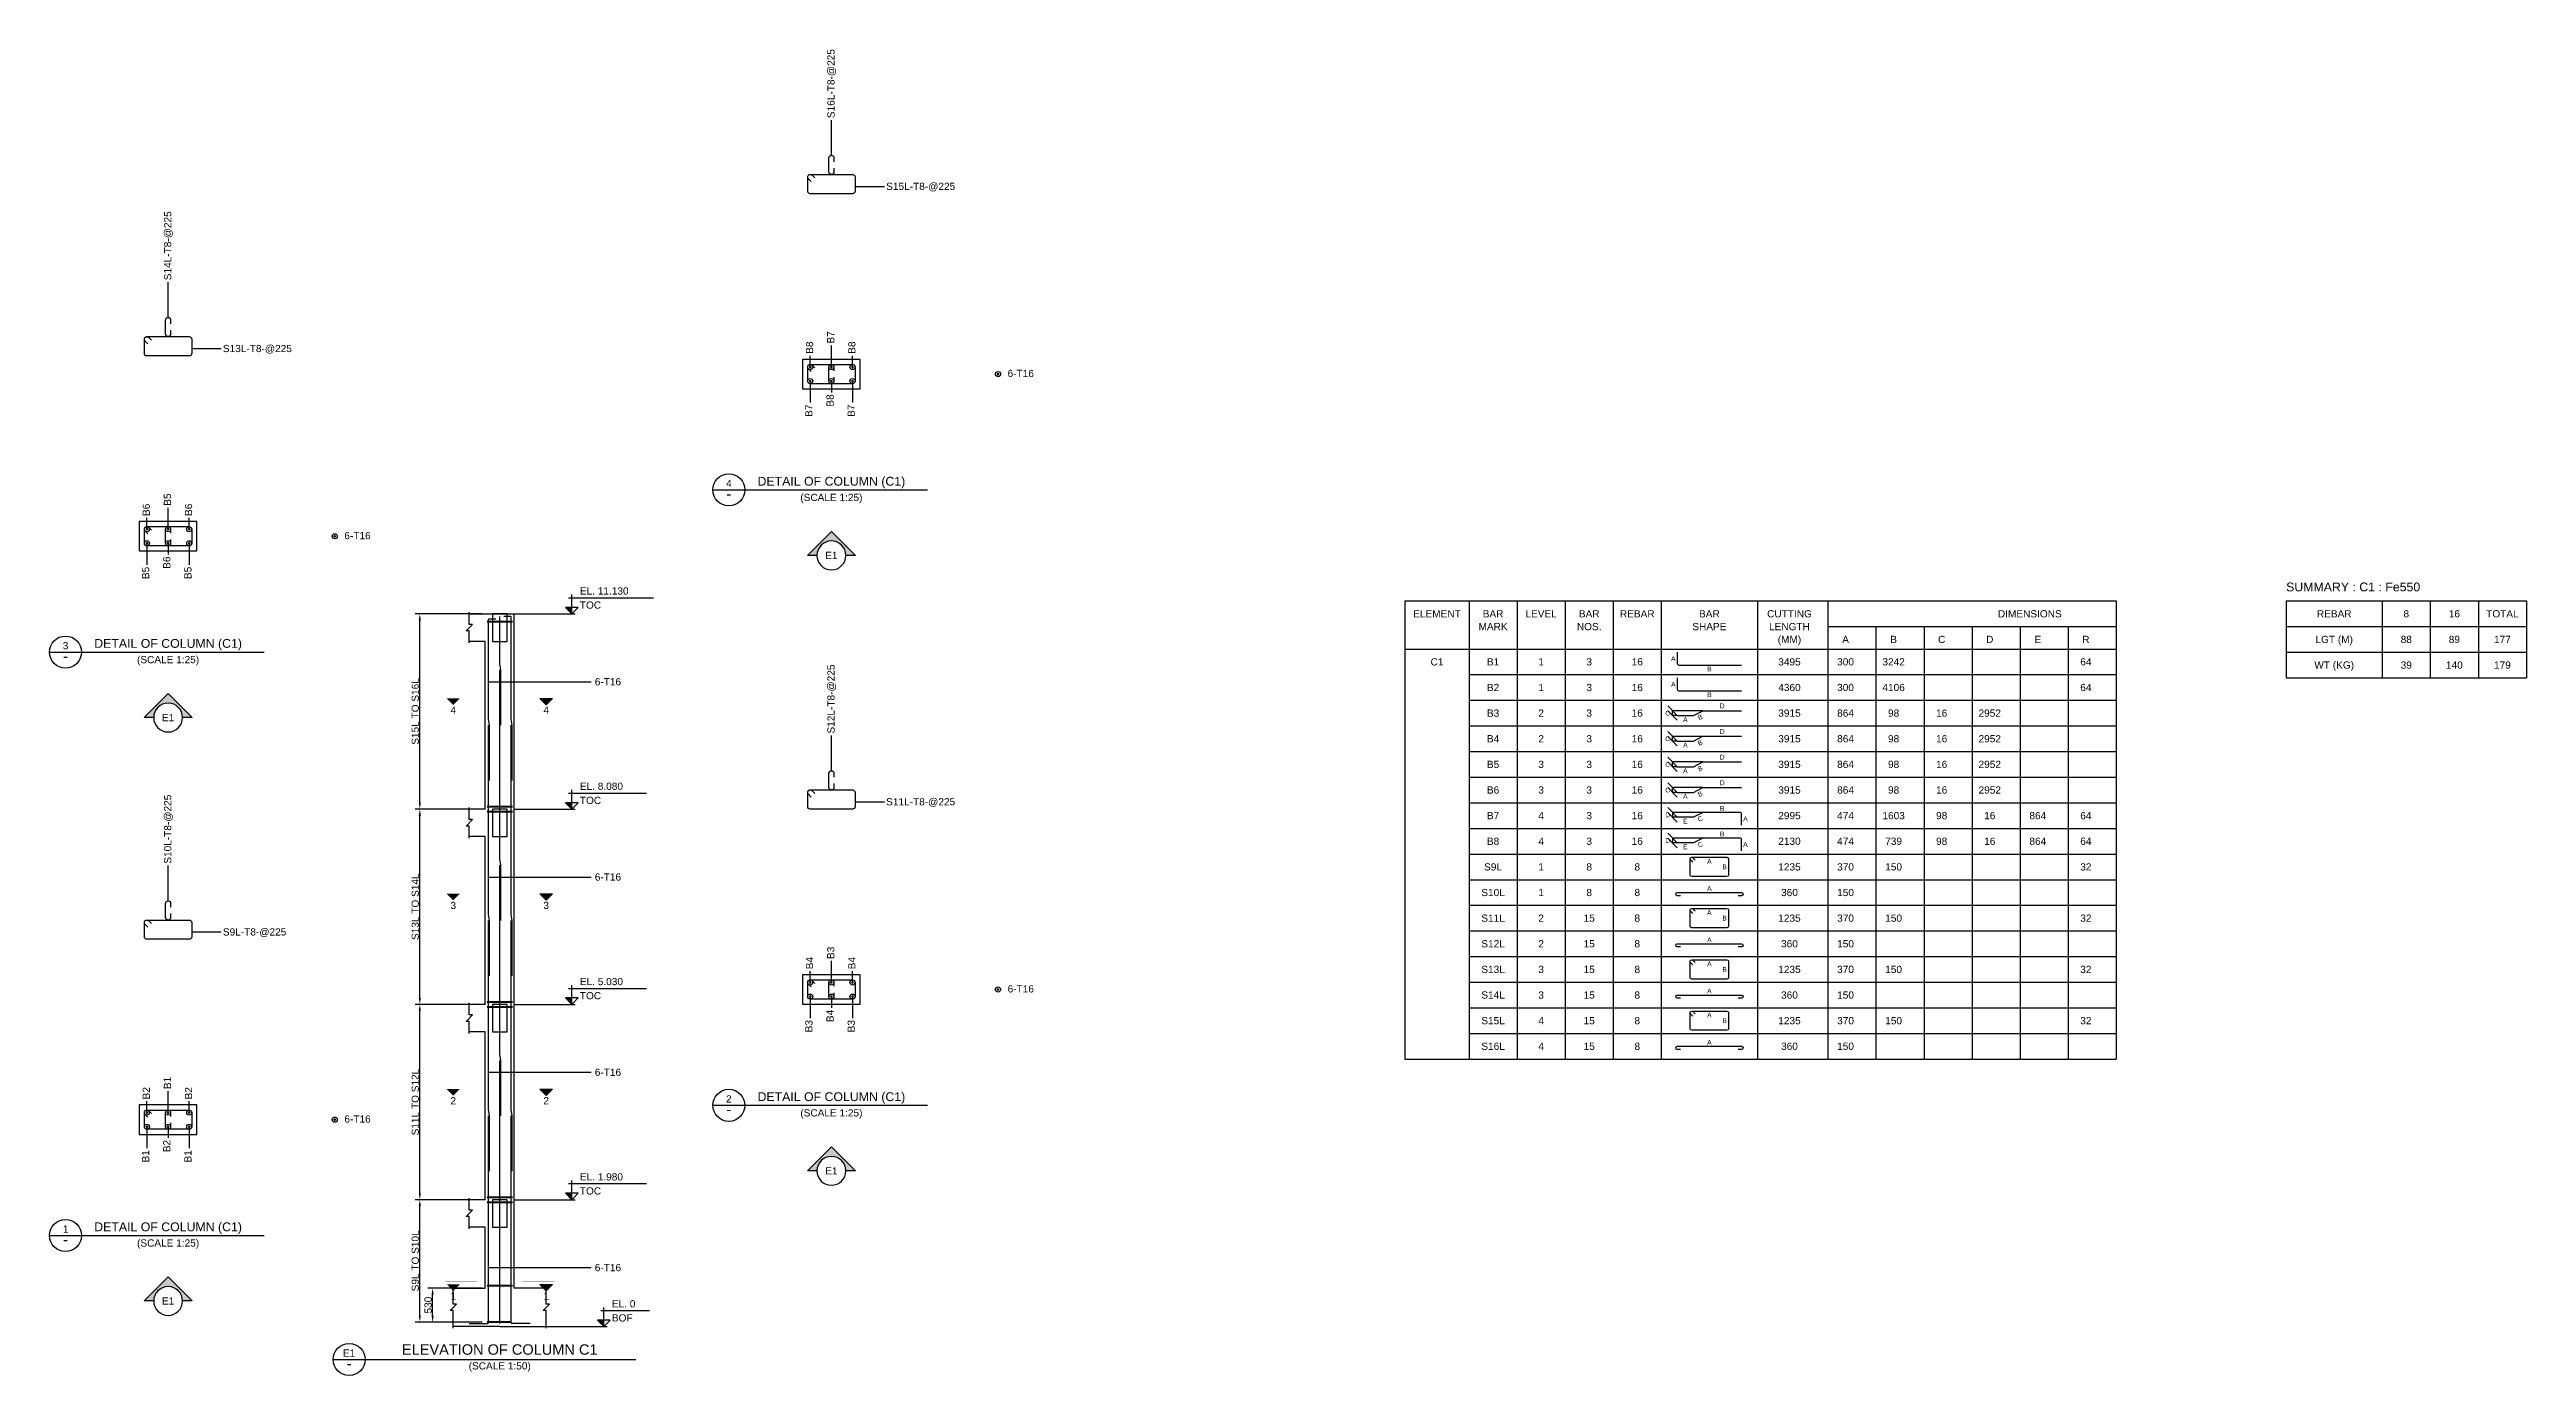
# Model space of a CAD drawing. Header units: inches. Extents: x -816171 to 9366335, y -450961 to 689132.
# Drawn here: x 123873 to 201173, y -98518 to -57130 of the extents above; entities that cross this region are included whole.
import ezdxf
from ezdxf.enums import TextEntityAlignment as Align

# ---------------------------------------------------------------- set-up
doc = ezdxf.new("R2010")
doc.units = ezdxf.units.IN
doc.header["$MEASUREMENT"] = 0
for name, color, linetype in [('colSectionMarkLayer', 5, 'Continuous'), ('Concrete Line', 2, 'Continuous'), ('Dim', 31, 'Continuous'), ('Hatch', 25, 'Continuous'), ('Labels', 4, 'Continuous'), ('Link', 225, 'Continuous'), ('Reinforcement', 130, 'Continuous'), ('Schedule Border', 60, 'Continuous'), ('Schedule Header', 4, 'Continuous'), ('Text', 31, 'Continuous'), ('Text_Scale', 31, 'Continuous')]:
    doc.layers.add(name, color=color, linetype=linetype)
doc.styles.add('SC-BBS1', font='SansSerif')
doc.styles.add('SC-COL2', font='SansSerif')
doc.styles.get("Standard").update_dxf_attribs({"font": 'txt.shx'})
doc.dimstyles.new('ColumnSch', dxfattribs={"dimtxt": 225, "dimasz": 200, "dimexe": 150, "dimexo": 150, "dimgap": 25, "dimtad": 1, "dimtoh": 1, "dimdec": 4, "dimzin": 0, "dimdsep": 46, "dimtxsty": 'SC-COL2', "dimcen": 0.09, "dimclrd": 8, "dimclre": 8, "dimclrt": 31, "dimadec": 0, "dimazin": 0, "dimtfac": 1, "dimtdec": 0, "dimtix": 1, "dimtofl": 0, "dimtmove": 0, "dimatfit": 3, "dimfxl": 1, "dimtolj": 1, "dimtzin": 0, "dimarcsym": 0})
doc.dimstyles.new('SCBBSDim', dxfattribs={"dimtxt": 225, "dimasz": 0.18, "dimexe": 0, "dimexo": 0, "dimgap": 0, "dimtad": 1, "dimtoh": 1, "dimdec": 0, "dimzin": 0, "dimdsep": 46, "dimtxsty": 'Standard', "dimtsz": 150, "dimcen": 0.09, "dimclrd": 8, "dimclre": 8, "dimclrt": 3, "dimadec": 0, "dimazin": 0, "dimtfac": 1, "dimtdec": 0, "dimtix": 1, "dimtofl": 0, "dimtmove": 0, "dimatfit": 3, "dimfxl": 1, "dimtolj": 1, "dimtzin": 0, "dimarcsym": 0})
doc.dimstyles.get("Standard").update_dxf_attribs({"dimtxt": 0.18, "dimasz": 0.18, "dimexe": 0.18, "dimexo": 0.0625, "dimgap": 0.09, "dimtad": 0, "dimtih": 1, "dimtoh": 1, "dimdec": 4, "dimzin": 0, "dimdsep": 46, "dimtxsty": 'Standard', "dimcen": 0.09, "dimadec": 0, "dimazin": 0, "dimtfac": 1, "dimtdec": 4, "dimtofl": 0, "dimtmove": 0, "dimatfit": 3, "dimfxl": 1, "dimtolj": 1, "dimtzin": 0, "dimarcsym": 0})

msp = doc.modelspace()

# ---------------------------------------------------------------- texts
at = {"layer": 'colSectionMarkLayer', "style": 'SC-BBS1'}
for s, p in [('4', (136473.34546, -77637.5362)), ('4', (139373.34546, -77637.5362)), ('3', (136473.34546, -83733.5362)), ('3', (139373.34546, -83733.5362)), ('2', (136473.34546, -89829.5362)), ('2', (139373.34546, -89829.5362)), ('1', (136473.34546, -95925.5362)), ('1', (139373.34546, -95925.5362))]:
    msp.add_text(s, height=225, dxfattribs=at).set_placement(p, align=Align.TOP_CENTER)
at = {"layer": 'Dim', "style": 'SC-COL2'}
for s, p in [('B8', (147591.34546, -66628.5362)), ('B7', (148251.34546, -66308.5362)), ('B8', (148911.34546, -66628.5362)), ('B5', (127551.34546, -71370.5362)), ('B6', (126891.34546, -71690.5362)), ('B6', (128211.34546, -71690.5362)), ('B4', (147591.34546, -85838.5362)), ('B3', (148251.34546, -85518.5362)), ('B4', (148911.34546, -85838.5362)), ('B2', (126891.34546, -89900.5362)), ('B1', (127551.34546, -89580.5362)), ('B2', (128211.34546, -89900.5362))]:
    msp.add_text(s, height=225, rotation=90, dxfattribs=at).set_placement(p, align=Align.MIDDLE_LEFT)
for s, p in [('B8', (148231.34546, -67892.5362)), ('B7', (147571.34546, -68212.5362)), ('B7', (148891.34546, -68212.5362)), ('B5', (126871.34546, -73274.5362)), ('B6', (127531.34546, -72954.5362)), ('B5', (128191.34546, -73274.5362)), ('B4', (148231.34546, -87102.5362)), ('B3', (147571.34546, -87422.5362)), ('B3', (148891.34546, -87422.5362)), ('B2', (127531.34546, -91164.5362)), ('B1', (126871.34546, -91484.5362)), ('B1', (128191.34546, -91484.5362))]:
    msp.add_text(s, height=225, rotation=90, dxfattribs=at).set_placement(p, align=Align.MIDDLE_RIGHT)
at = {"layer": 'Dim', "style": 'SC-BBS1'}
for s, p in [('A', (174548.34546, -76142.5362)), ('B', (175673.34546, -76467.5362)), ('A', (174548.34546, -76942.5362)), ('B', (175673.34546, -77267.5362)), ('C', (174373.34546, -77842.5362)), ('A', (174923.34546, -78042.5362)), ('D', (176073.34546, -77617.5362)), ('C', (174373.34546, -78642.5362)), ('A', (174923.34546, -78842.5362)), ('D', (176073.34546, -78417.5362)), ('C', (174373.34546, -79442.5362)), ('A', (174923.34546, -79642.5362)), ('D', (176073.34546, -79217.5362)), ('C', (174373.34546, -80242.5362)), ('A', (174923.34546, -80442.5362)), ('D', (176073.34546, -80017.5362)), ('D', (174373.34546, -81017.5362)), ('E', (174923.34546, -81217.5362)), ('B', (176073.34546, -80817.5362)), ('A', (176798.34546, -81142.5362)), ('D', (174373.34546, -81817.5362)), ('B', (176073.34546, -81617.5362)), ('A', (176798.34546, -81942.5362)), ('E', (174923.34546, -82017.5362)), ('A', (175673.34546, -82467.5362)), ('B', (176148.34546, -82642.5362)), ('A', (175673.34546, -83317.5362)), ('A', (175673.34546, -84067.5362)), ('B', (176148.34546, -84242.5362)), ('A', (175673.34546, -84917.5362)), ('A', (175673.34546, -85667.5362)), ('B', (176148.34546, -85842.5362)), ('A', (175673.34546, -86517.5362)), ('A', (175673.34546, -87267.5362)), ('A', (175673.34546, -88117.5362)), ('B', (176148.34546, -87442.5362))]:
    msp.add_text(s, height=150, dxfattribs=at).set_placement(p, align=Align.MIDDLE_CENTER)
for s, p in [('B', (175385.84546, -77967.5362)), ('B', (175385.84546, -78767.5362)), ('B', (175385.84546, -79567.5362)), ('B', (175385.84546, -80367.5362)), ('C', (175385.84546, -81142.5362)), ('C', (175385.84546, -81942.5362))]:
    msp.add_text(s, height=150, rotation=26.5650511771, dxfattribs=at).set_placement(p, align=Align.MIDDLE_CENTER)
at = {"layer": 'Labels', "style": 'SC-BBS1'}
for s, height, p in [('4', 225, (145073.34546, -70855.5362)), ('DETAIL OF COLUMN (C1)', 275, (148273.34546, -70825.5362)), ('3', 225, (124373.34546, -75917.5362)), ('DETAIL OF COLUMN (C1)', 275, (127573.34546, -75887.5362)), ('DETAIL OF COLUMN (C1)', 275, (148273.34546, -90035.5362)), ('2', 225, (145073.34546, -90065.5362)), ('1', 225, (124373.34546, -94127.5362)), ('DETAIL OF COLUMN (C1)', 275, (127573.34546, -94097.5362)), ('E1', 225, (133223.34546, -97997.5362)), ('ELEVATION OF COLUMN C1', 325, (137923.34546, -97967.5362))]:
    msp.add_text(s, height=height, dxfattribs=at).set_placement(p, align=Align.BOTTOM_CENTER)
for s, height, p in [('-', 325, (145073.34546, -71000.5362)), ('E1', 225, (148273.34546, -72920.5362)), ('-', 325, (124373.34546, -76062.5362)), ('E1', 225, (127573.34546, -77982.5362)), ('-', 325, (145073.34546, -90210.5362)), ('E1', 225, (148273.34546, -92130.5362)), ('-', 325, (124373.34546, -94272.5362)), ('E1', 225, (127573.34546, -96192.5362)), ('-', 325, (133223.34546, -98142.5362))]:
    msp.add_text(s, height=height, dxfattribs=at).set_placement(p, align=Align.MIDDLE_CENTER)
at = {"layer": 'Schedule Header', "style": 'SC-BBS1'}
msp.add_text('SUMMARY : C1 : Fe550', height=275, dxfattribs=at).set_placement((193673.34546, -74042.5362))
for s, p in [('ELEMENT', (167173.34546, -74742.5362)), ('BAR', (168923.34546, -74742.5362)), ('LEVEL', (170423.34546, -74742.5362)), ('BAR', (171923.34546, -74742.5362)), ('REBAR', (173423.34546, -74742.5362)), ('BAR', (175673.34546, -74742.5362)), ('CUTTING', (178173.34546, -74742.5362)), ('DIMENSIONS', (185673.34546, -74742.5362)), ('REBAR', (195173.34546, -74742.5362)), ('8', (197423.34546, -74742.5362)), ('16', (198923.34546, -74742.5362)), ('TOTAL', (200423.34546, -74742.5362)), ('MARK', (168923.34546, -75142.5362)), ('NOS.', (171923.34546, -75142.5362)), ('SHAPE', (175673.34546, -75142.5362)), ('LENGTH', (178173.34546, -75142.5362)), ('(MM)', (178173.34546, -75542.5362)), ('A', (179923.34546, -75542.5362)), ('B', (181423.34546, -75542.5362)), ('C', (182923.34546, -75542.5362)), ('D', (184423.34546, -75542.5362)), ('E', (185923.34546, -75542.5362)), ('R', (187423.34546, -75542.5362)), ('LGT (M)', (195173.34546, -75542.5362)), ('WT (KG)', (195173.34546, -76342.5362))]:
    msp.add_text(s, height=225, dxfattribs=at).set_placement(p, align=Align.MIDDLE_CENTER)
at = {"layer": 'Text', "style": 'SC-BBS1'}
for s, p in [('S16L-T8-@225', (148373.34546, -59270.5362)), ('S14L-T8-@225', (127673.34546, -64332.5362)), ('S12L-T8-@225', (148373.34546, -78480.5362)), ('S10L-T8-@225', (127673.34546, -82542.5362))]:
    msp.add_text(s, height=225, rotation=90, dxfattribs=at).set_placement(p)
for s, p in [('S15L-T8-@225', (149983.34546, -61400.5362)), ('S13L-T8-@225', (129283.34546, -66462.5362)), ('6-T16', (153773.34546, -67240.5362)), ('6-T16', (133073.34546, -72302.5362)), ('S11L-T8-@225', (149983.34546, -80610.5362)), ('S9L-T8-@225', (129283.34546, -84672.5362)), ('6-T16', (153773.34546, -86450.5362)), ('6-T16', (133073.34546, -90512.5362))]:
    msp.add_text(s, height=225, dxfattribs=at).set_placement(p, align=Align.MIDDLE_LEFT)
for p in [(148273.34546, -71290.5362), (127573.34546, -76352.5362), (148273.34546, -90500.5362), (127573.34546, -94562.5362)]:
    msp.add_text('(SCALE 1:25)', height=225, dxfattribs=at).set_placement(p, align=Align.BOTTOM_CENTER)
for s, p in [('EL. 11.130', (140423.34546, -74142.5362)), ('TOC', (140423.34546, -74582.5362)), ('EL. 8.080', (140423.34546, -80238.5362)), ('TOC', (140423.34546, -80678.5362)), ('TOC', (140423.34546, -86774.5362)), ('EL. 5.030', (140423.34546, -86334.5362)), ('TOC', (140423.34546, -92870.5362)), ('EL. 1.980', (140423.34546, -92430.5362)), ('EL. 0', (141423.34546, -96392.5362)), ('BOF', (141423.34546, -96832.5362))]:
    msp.add_text(s, height=225, dxfattribs=at).set_placement(p)
for s, p in [('88', (197423.34546, -75542.5362)), ('89', (198923.34546, -75542.5362)), ('177', (200423.34546, -75542.5362)), ('C1', (167173.34546, -76242.5362)), ('B1', (168923.34546, -76242.5362)), ('1', (170423.34546, -76242.5362)), ('3', (171923.34546, -76242.5362)), ('16', (173423.34546, -76242.5362)), ('3495', (178173.34546, -76242.5362)), ('300', (179923.34546, -76242.5362)), ('3242', (181423.34546, -76242.5362)), ('64', (187423.34546, -76242.5362)), ('39', (197423.34546, -76342.5362)), ('140', (198923.34546, -76342.5362)), ('179', (200423.34546, -76342.5362)), ('B2', (168923.34546, -77042.5362)), ('1', (170423.34546, -77042.5362)), ('3', (171923.34546, -77042.5362)), ('16', (173423.34546, -77042.5362)), ('4360', (178173.34546, -77042.5362)), ('300', (179923.34546, -77042.5362)), ('4106', (181423.34546, -77042.5362)), ('64', (187423.34546, -77042.5362)), ('B3', (168923.34546, -77842.5362)), ('2', (170423.34546, -77842.5362)), ('3', (171923.34546, -77842.5362)), ('16', (173423.34546, -77842.5362)), ('3915', (178173.34546, -77842.5362)), ('864', (179923.34546, -77842.5362)), ('98', (181423.34546, -77842.5362)), ('16', (182923.34546, -77842.5362)), ('2952', (184423.34546, -77842.5362)), ('B4', (168923.34546, -78642.5362)), ('2', (170423.34546, -78642.5362)), ('3', (171923.34546, -78642.5362)), ('16', (173423.34546, -78642.5362)), ('3915', (178173.34546, -78642.5362)), ('864', (179923.34546, -78642.5362)), ('98', (181423.34546, -78642.5362)), ('16', (182923.34546, -78642.5362)), ('2952', (184423.34546, -78642.5362)), ('B5', (168923.34546, -79442.5362)), ('3', (170423.34546, -79442.5362)), ('3', (171923.34546, -79442.5362)), ('16', (173423.34546, -79442.5362)), ('3915', (178173.34546, -79442.5362)), ('864', (179923.34546, -79442.5362)), ('98', (181423.34546, -79442.5362)), ('16', (182923.34546, -79442.5362)), ('2952', (184423.34546, -79442.5362)), ('B6', (168923.34546, -80242.5362)), ('3', (170423.34546, -80242.5362)), ('3', (171923.34546, -80242.5362)), ('16', (173423.34546, -80242.5362)), ('3915', (178173.34546, -80242.5362)), ('864', (179923.34546, -80242.5362)), ('98', (181423.34546, -80242.5362)), ('16', (182923.34546, -80242.5362)), ('2952', (184423.34546, -80242.5362)), ('B7', (168923.34546, -81042.5362)), ('4', (170423.34546, -81042.5362)), ('3', (171923.34546, -81042.5362)), ('16', (173423.34546, -81042.5362)), ('2995', (178173.34546, -81042.5362)), ('474', (179923.34546, -81042.5362)), ('1603', (181423.34546, -81042.5362)), ('98', (182923.34546, -81042.5362)), ('16', (184423.34546, -81042.5362)), ('864', (185923.34546, -81042.5362)), ('64', (187423.34546, -81042.5362)), ('B8', (168923.34546, -81842.5362)), ('4', (170423.34546, -81842.5362)), ('3', (171923.34546, -81842.5362)), ('16', (173423.34546, -81842.5362)), ('2130', (178173.34546, -81842.5362)), ('474', (179923.34546, -81842.5362)), ('739', (181423.34546, -81842.5362)), ('98', (182923.34546, -81842.5362)), ('16', (184423.34546, -81842.5362)), ('864', (185923.34546, -81842.5362)), ('64', (187423.34546, -81842.5362)), ('S9L', (168923.34546, -82642.5362)), ('1', (170423.34546, -82642.5362)), ('8', (171923.34546, -82642.5362)), ('8', (173423.34546, -82642.5362)), ('1235', (178173.34546, -82642.5362)), ('370', (179923.34546, -82642.5362)), ('150', (181423.34546, -82642.5362)), ('32', (187423.34546, -82642.5362)), ('S10L', (168923.34546, -83442.5362)), ('1', (170423.34546, -83442.5362)), ('8', (171923.34546, -83442.5362)), ('8', (173423.34546, -83442.5362)), ('360', (178173.34546, -83442.5362)), ('150', (179923.34546, -83442.5362)), ('S11L', (168923.34546, -84242.5362)), ('2', (170423.34546, -84242.5362)), ('15', (171923.34546, -84242.5362)), ('8', (173423.34546, -84242.5362)), ('1235', (178173.34546, -84242.5362)), ('370', (179923.34546, -84242.5362)), ('150', (181423.34546, -84242.5362)), ('32', (187423.34546, -84242.5362)), ('S12L', (168923.34546, -85042.5362)), ('2', (170423.34546, -85042.5362)), ('15', (171923.34546, -85042.5362)), ('8', (173423.34546, -85042.5362)), ('360', (178173.34546, -85042.5362)), ('150', (179923.34546, -85042.5362)), ('S13L', (168923.34546, -85842.5362)), ('3', (170423.34546, -85842.5362)), ('15', (171923.34546, -85842.5362)), ('8', (173423.34546, -85842.5362)), ('1235', (178173.34546, -85842.5362)), ('370', (179923.34546, -85842.5362)), ('150', (181423.34546, -85842.5362)), ('32', (187423.34546, -85842.5362)), ('S14L', (168923.34546, -86642.5362)), ('3', (170423.34546, -86642.5362)), ('15', (171923.34546, -86642.5362)), ('8', (173423.34546, -86642.5362)), ('360', (178173.34546, -86642.5362)), ('150', (179923.34546, -86642.5362)), ('S15L', (168923.34546, -87442.5362)), ('4', (170423.34546, -87442.5362)), ('15', (171923.34546, -87442.5362)), ('8', (173423.34546, -87442.5362)), ('1235', (178173.34546, -87442.5362)), ('370', (179923.34546, -87442.5362)), ('150', (181423.34546, -87442.5362)), ('32', (187423.34546, -87442.5362)), ('S16L', (168923.34546, -88242.5362)), ('4', (170423.34546, -88242.5362)), ('15', (171923.34546, -88242.5362)), ('8', (173423.34546, -88242.5362)), ('360', (178173.34546, -88242.5362)), ('150', (179923.34546, -88242.5362))]:
    msp.add_text(s, height=225, dxfattribs=at).set_placement(p, align=Align.MIDDLE_CENTER)
at = {"layer": 'Text', "char_height": 225, "attachment_point": 1, "style": 'SC-BBS1'}
for insert in [(140889.84546, -76750.0362), (140889.84546, -82846.0362), (140889.84546, -88942.0362), (140889.84546, -95038.0362)]:
    msp.add_mtext('6-T16', dxfattribs=dict(at, insert=insert))
at = {"layer": 'Text_Scale', "style": 'SC-BBS1'}
msp.add_text('(SCALE 1:50)', height=225, dxfattribs=at).set_placement((137923.34546, -98397.5362), align=Align.BOTTOM_CENTER)

# ---------------------------------------------------------------- blocks, each defined once
blk = doc.blocks.new('*D564')
at = {"layer": 'DEFPOINTS', "color": 0, "transparency": 16777216}
for p in [(135429, -93031), (137529, -93031), (137529, -96849)]:
    blk.add_point(p, dxfattribs=at)
at = {"layer": 'Dim', "color": 8, "lineweight": -2, "transparency": 16777216}
for p, q in [((137379, -93031), (135279, -93031)), ((135429, -96649), (135429, -93231)), ((137379, -96849), (135279, -96849))]:
    blk.add_line(p, q, dxfattribs=at)
at = {"layer": 'Dim', "color": 8, "transparency": 16777216}
for points in [[(135396, -93231), (135463, -93231), (135429, -93031)], [(135396, -96649), (135463, -96649), (135429, -96849)]]:
    blk.add_solid(points, dxfattribs=at)
at = {"layer": 'Dim', "color": 31, "lineweight": 50, "transparency": 16777216, "insert": (135287, -94940), "char_height": 225, "attachment_point": 5, "rotation": 90, "style": 'SC-COL2'}
blk.add_mtext('\\A1;S9L TO S10L', dxfattribs=at)
blk = doc.blocks.new('*D565')
at = {"layer": 'DEFPOINTS', "color": 0, "transparency": 16777216}
for p in [(135829, -95793), (137529, -95793), (137529, -96849)]:
    blk.add_point(p, dxfattribs=at)
at = {"layer": 'Dim', "color": 8, "lineweight": -2, "transparency": 16777216}
for p, q in [((137379, -95793), (135679, -95793)), ((135829, -96649), (135829, -95993)), ((137379, -96849), (135679, -96849))]:
    blk.add_line(p, q, dxfattribs=at)
at = {"layer": 'Dim', "color": 8, "transparency": 16777216}
for points in [[(135796, -95993), (135863, -95993), (135829, -95793)], [(135796, -96649), (135863, -96649), (135829, -96849)]]:
    blk.add_solid(points, dxfattribs=at)
at = {"layer": 'Dim', "color": 31, "lineweight": 50, "transparency": 16777216, "insert": (135688, -96321), "char_height": 225, "attachment_point": 5, "rotation": 90, "style": 'SC-COL2'}
blk.add_mtext('\\A1;530', dxfattribs=at)
blk = doc.blocks.new('*D566')
at = {"layer": 'DEFPOINTS', "color": 0, "transparency": 16777216}
for p in [(135429, -86935), (137529, -86935), (137529, -93031)]:
    blk.add_point(p, dxfattribs=at)
at = {"layer": 'Dim', "color": 8, "lineweight": -2, "transparency": 16777216}
for p, q in [((137379, -86935), (135279, -86935)), ((135429, -92831), (135429, -87135)), ((137379, -93031), (135279, -93031))]:
    blk.add_line(p, q, dxfattribs=at)
at = {"layer": 'Dim', "color": 8, "transparency": 16777216}
for points in [[(135396, -87135), (135463, -87135), (135429, -86935)], [(135396, -92831), (135463, -92831), (135429, -93031)]]:
    blk.add_solid(points, dxfattribs=at)
at = {"layer": 'Dim', "color": 31, "lineweight": 50, "transparency": 16777216, "insert": (135287, -89983), "char_height": 225, "attachment_point": 5, "rotation": 90, "style": 'SC-COL2'}
blk.add_mtext('\\A1;S11L TO S12L', dxfattribs=at)
blk = doc.blocks.new('*D567')
at = {"layer": 'DEFPOINTS', "color": 0, "transparency": 16777216}
for p in [(135429, -80839), (137529, -80839), (137529, -86935)]:
    blk.add_point(p, dxfattribs=at)
at = {"layer": 'Dim', "color": 8, "lineweight": -2, "transparency": 16777216}
for p, q in [((137379, -80839), (135279, -80839)), ((135429, -86735), (135429, -81039)), ((137379, -86935), (135279, -86935))]:
    blk.add_line(p, q, dxfattribs=at)
at = {"layer": 'Dim', "color": 8, "transparency": 16777216}
for points in [[(135396, -81039), (135463, -81039), (135429, -80839)], [(135396, -86735), (135463, -86735), (135429, -86935)]]:
    blk.add_solid(points, dxfattribs=at)
at = {"layer": 'Dim', "color": 31, "lineweight": 50, "transparency": 16777216, "insert": (135287, -83887), "char_height": 225, "attachment_point": 5, "rotation": 90, "style": 'SC-COL2'}
blk.add_mtext('\\A1;S13L TO S14L', dxfattribs=at)
blk = doc.blocks.new('*D568')
at = {"layer": 'DEFPOINTS', "color": 0, "transparency": 16777216}
for p in [(135429, -74743), (137529, -74743), (137529, -80839)]:
    blk.add_point(p, dxfattribs=at)
at = {"layer": 'Dim', "color": 8, "lineweight": -2, "transparency": 16777216}
for p, q in [((137379, -74743), (135279, -74743)), ((135429, -80639), (135429, -74943)), ((137379, -80839), (135279, -80839))]:
    blk.add_line(p, q, dxfattribs=at)
at = {"layer": 'Dim', "color": 8, "transparency": 16777216}
for points in [[(135396, -74943), (135463, -74943), (135429, -74743)], [(135396, -80639), (135463, -80639), (135429, -80839)]]:
    blk.add_solid(points, dxfattribs=at)
at = {"layer": 'Dim', "color": 31, "lineweight": 50, "transparency": 16777216, "insert": (135287, -77791), "char_height": 225, "attachment_point": 5, "rotation": 90, "style": 'SC-COL2'}
blk.add_mtext('\\A1;S15L TO S16L', dxfattribs=at)
blk = doc.blocks.new('*D569')
at = {"layer": 'DEFPOINTS', "color": 0, "transparency": 16777216}
for p in [(174523, -77768), (174673, -77918), (175473, -77768)]:
    blk.add_point(p, dxfattribs=at)
at = {"layer": 'Dim', "color": 8, "lineweight": -2, "transparency": 16777216}
for p, q in [((174673, -77918), (174373, -77618)), ((174673, -78068), (174373, -77768)), ((175473, -77768), (174523, -77768)), ((174523, -77918), (174523, -77768)), ((174673, -77918), (174523, -77918))]:
    blk.add_line(p, q, dxfattribs=at)
blk = doc.blocks.new('*D570')
at = {"layer": 'DEFPOINTS', "color": 0, "transparency": 16777216}
for p in [(174523, -78568), (174673, -78718), (175473, -78568)]:
    blk.add_point(p, dxfattribs=at)
at = {"layer": 'Dim', "color": 8, "lineweight": -2, "transparency": 16777216}
for p, q in [((174673, -78718), (174373, -78418)), ((174673, -78868), (174373, -78568)), ((175473, -78568), (174523, -78568)), ((174523, -78718), (174523, -78568)), ((174673, -78718), (174523, -78718))]:
    blk.add_line(p, q, dxfattribs=at)
blk = doc.blocks.new('*D571')
at = {"layer": 'DEFPOINTS', "color": 0, "transparency": 16777216}
for p in [(174523, -79368), (174673, -79518), (175473, -79368)]:
    blk.add_point(p, dxfattribs=at)
at = {"layer": 'Dim', "color": 8, "lineweight": -2, "transparency": 16777216}
for p, q in [((174673, -79518), (174373, -79218)), ((174673, -79668), (174373, -79368)), ((175473, -79368), (174523, -79368)), ((174523, -79518), (174523, -79368)), ((174673, -79518), (174523, -79518))]:
    blk.add_line(p, q, dxfattribs=at)
blk = doc.blocks.new('*D572')
at = {"layer": 'DEFPOINTS', "color": 0, "transparency": 16777216}
for p in [(174523, -80168), (174673, -80318), (175473, -80168)]:
    blk.add_point(p, dxfattribs=at)
at = {"layer": 'Dim', "color": 8, "lineweight": -2, "transparency": 16777216}
for p, q in [((174673, -80318), (174373, -80018)), ((174673, -80468), (174373, -80168)), ((175473, -80168), (174523, -80168)), ((174523, -80318), (174523, -80168)), ((174673, -80318), (174523, -80318))]:
    blk.add_line(p, q, dxfattribs=at)
blk = doc.blocks.new('*D573')
at = {"layer": 'DEFPOINTS', "color": 0, "transparency": 16777216}
for p in [(174523, -81093), (175173, -81093), (175473, -80943)]:
    blk.add_point(p, dxfattribs=at)
at = {"layer": 'Dim', "color": 8, "lineweight": -2, "transparency": 16777216}
for p, q in [((174673, -81093), (174373, -80793)), ((174673, -81243), (174373, -80943)), ((175473, -80943), (174523, -80943)), ((174523, -80943), (174523, -81093)), ((175173, -81093), (174523, -81093))]:
    blk.add_line(p, q, dxfattribs=at)
blk = doc.blocks.new('*D574')
at = {"layer": 'DEFPOINTS', "color": 0, "transparency": 16777216}
for p in [(174523, -81893), (175173, -81893), (175473, -81743)]:
    blk.add_point(p, dxfattribs=at)
at = {"layer": 'Dim', "color": 8, "lineweight": -2, "transparency": 16777216}
for p, q in [((174673, -81893), (174373, -81593)), ((174673, -82043), (174373, -81743)), ((175473, -81743), (174523, -81743)), ((174523, -81743), (174523, -81893)), ((175173, -81893), (174523, -81893))]:
    blk.add_line(p, q, dxfattribs=at)

# ---------------------------------------------------------------- dimensions: what is measured, and where the dimension line sits
at = {"layer": 'Dim', "lineweight": 50}
for p1, p2, distance, text, picture, middle in [((137529.34546, -80838.5362), (137529.34546, -74742.5362), 2100, 'S15L TO S16L', '*D568', (135286.59855, -77790.5362)), ((137529.34546, -86934.5362), (137529.34546, -80838.5362), 2100, 'S13L TO S14L', '*D567', (135286.59855, -83886.5362)), ((137529.34546, -93030.5362), (137529.34546, -86934.5362), 2100, 'S11L TO S12L', '*D566', (135286.75287, -89982.5362)), ((137529.34546, -96848.5362), (137529.34546, -93030.5362), 2100, 'S9L TO S10L', '*D564', (135286.75287, -94939.5362)), ((137529.34546, -96848.5362), (137529.34546, -95792.5362), 1700, '530', '*D565', (135688.29608, -96320.5362))]:
    dim = msp.add_aligned_dim(p1=p1, p2=p2, distance=distance, text=text, dimstyle='ColumnSch', dxfattribs=at)
    dim.commit()
    dim.dimension.update_dxf_attribs({"geometry": picture, "text_midpoint": middle})
at = {"layer": 'Dim'}
for base, p1, p2, picture, middle in [((174523.34546, -77767.5362), (174673.34546, -77917.5362), (175473.34546, -77767.5362), '*D569', (174523.34546, -77842.5362)), ((174523.34546, -78567.5362), (174673.34546, -78717.5362), (175473.34546, -78567.5362), '*D570', (174523.34546, -78642.5362)), ((174523.34546, -79367.5362), (174673.34546, -79517.5362), (175473.34546, -79367.5362), '*D571', (174523.34546, -79442.5362)), ((174523.34546, -80167.5362), (174673.34546, -80317.5362), (175473.34546, -80167.5362), '*D572', (174523.34546, -80242.5362)), ((174523.34546, -81092.5362), (175473.34546, -80942.5362), (175173.34546, -81092.5362), '*D573', (174523.34546, -81017.5362)), ((174523.34546, -81892.5362), (175473.34546, -81742.5362), (175173.34546, -81892.5362), '*D574', (174523.34546, -81817.5362))]:
    dim = msp.add_linear_dim(base=base, p1=p1, p2=p2, angle=90, text=' ', dimstyle='SCBBSDim', dxfattribs=at)
    dim.commit()
    dim.dimension.update_dxf_attribs({"geometry": picture, "text_midpoint": middle})

# ---------------------------------------------------------------- hatches: boundary and pattern name
at = {"layer": 'Hatch'}
h = msp.add_hatch(color=256, dxfattribs=at)
edge = h.paths.add_edge_path(flags=16)
edge.add_line((147823.34546, -72920.5362), (147523.34546, -72920.5362))
edge.add_line((147523.34546, -72920.5362), (148273.34546, -72170.5362))
edge.add_line((148273.34546, -72170.5362), (149023.34546, -72920.5362))
edge.add_line((149023.34546, -72920.5362), (148723.34546, -72920.5362))
edge.add_arc((148273.34546, -72920.5362), 450, 0, 180)
for points in [[(140173.34546, -74742.5362), (140173.34546, -74542.5362), (139973.34546, -74542.5362)], [(136273.34546, -77387.5362), (136473.34546, -77587.5362), (136673.34546, -77387.5362), (136273.34546, -77387.5362)], [(139573.34546, -77387.5362), (139373.34546, -77587.5362), (139173.34546, -77387.5362), (139573.34546, -77387.5362)], [(140173.34546, -80838.5362), (140173.34546, -80638.5362), (139973.34546, -80638.5362)], [(136273.34546, -83483.5362), (136473.34546, -83683.5362), (136673.34546, -83483.5362), (136273.34546, -83483.5362)], [(139573.34546, -83483.5362), (139373.34546, -83683.5362), (139173.34546, -83483.5362), (139573.34546, -83483.5362)], [(140173.34546, -86934.5362), (140173.34546, -86734.5362), (139973.34546, -86734.5362)], [(136273.34546, -89579.5362), (136473.34546, -89779.5362), (136673.34546, -89579.5362), (136273.34546, -89579.5362)], [(139573.34546, -89579.5362), (139373.34546, -89779.5362), (139173.34546, -89579.5362), (139573.34546, -89579.5362)], [(140173.34546, -93030.5362), (140173.34546, -92830.5362), (139973.34546, -92830.5362)], [(136273.34546, -95675.5362), (136473.34546, -95875.5362), (136673.34546, -95675.5362), (136273.34546, -95675.5362)], [(139573.34546, -95675.5362), (139373.34546, -95875.5362), (139173.34546, -95675.5362), (139573.34546, -95675.5362)], [(141173.34546, -96992.5362), (141173.34546, -96792.5362), (140973.34546, -96792.5362)]]:
    msp.add_hatch(color=256, dxfattribs=at).paths.add_polyline_path(points, flags=0)
h = msp.add_hatch(color=256, dxfattribs=at)
edge = h.paths.add_edge_path(flags=16)
edge.add_line((127123.34546, -77982.5362), (126823.34546, -77982.5362))
edge.add_line((126823.34546, -77982.5362), (127573.34546, -77232.5362))
edge.add_line((127573.34546, -77232.5362), (128323.34546, -77982.5362))
edge.add_line((128323.34546, -77982.5362), (128023.34546, -77982.5362))
edge.add_arc((127573.34546, -77982.5362), 450, 0, 180)
h = msp.add_hatch(color=256, dxfattribs=at)
edge = h.paths.add_edge_path(flags=16)
edge.add_line((147823.34546, -92130.5362), (147523.34546, -92130.5362))
edge.add_line((147523.34546, -92130.5362), (148273.34546, -91380.5362))
edge.add_line((148273.34546, -91380.5362), (149023.34546, -92130.5362))
edge.add_line((149023.34546, -92130.5362), (148723.34546, -92130.5362))
edge.add_arc((148273.34546, -92130.5362), 450, 0, 180)
h = msp.add_hatch(color=256, dxfattribs=at)
edge = h.paths.add_edge_path(flags=16)
edge.add_line((127123.34546, -96192.5362), (126823.34546, -96192.5362))
edge.add_line((126823.34546, -96192.5362), (127573.34546, -95442.5362))
edge.add_line((127573.34546, -95442.5362), (128323.34546, -96192.5362))
edge.add_line((128323.34546, -96192.5362), (128023.34546, -96192.5362))
edge.add_arc((127573.34546, -96192.5362), 450, 0, 180)

# ---------------------------------------------------------------- linework, layer by layer
at = {"lineweight": 50}
for p, q in [((137529.34546, -74982.5362), (138317.34546, -74982.5362)), ((137529.34546, -80758.5362), (138317.34546, -80758.5362)), ((137529.34546, -80918.5362), (138317.34546, -80918.5362)), ((137529.34546, -86854.5362), (138317.34546, -86854.5362)), ((137529.34546, -87014.5362), (138317.34546, -87014.5362)), ((137529.34546, -92950.5362), (138317.34546, -92950.5362)), ((137529.34546, -93110.5362), (138317.34546, -93110.5362)), ((137529.34546, -95712.5362), (138317.34546, -95712.5362)), ((137529.34546, -96848.5362), (138293.34546, -96848.5362))]:
    msp.add_line(p, q, dxfattribs=at)
at = {"layer": 'colSectionMarkLayer'}
for p, q in [((144573.34546, -70875.5362), (151273.34546, -70875.5362)), ((140173.34546, -74742.5362), (140173.34546, -74142.5362)), ((138373.34546, -74742.5362), (140273.34546, -74742.5362)), ((140073.34546, -74242.5362), (142723.34546, -74242.5362)), ((123873.34546, -75937.5362), (130573.34546, -75937.5362)), ((140073.34546, -80338.5362), (142498.34546, -80338.5362)), ((140173.34546, -80838.5362), (140173.34546, -80238.5362)), ((138373.34546, -80838.5362), (140273.34546, -80838.5362)), ((140073.34546, -86434.5362), (142498.34546, -86434.5362)), ((140173.34546, -86934.5362), (140173.34546, -86334.5362)), ((138373.34546, -86934.5362), (140273.34546, -86934.5362)), ((144573.34546, -90085.5362), (151273.34546, -90085.5362)), ((140073.34546, -92530.5362), (142498.34546, -92530.5362)), ((140173.34546, -93030.5362), (140173.34546, -92430.5362)), ((138373.34546, -93030.5362), (140273.34546, -93030.5362)), ((123873.34546, -94147.5362), (130573.34546, -94147.5362)), ((141073.34546, -96492.5362), (142598.34546, -96492.5362)), ((141173.34546, -96992.5362), (141173.34546, -96392.5362)), ((139373.34546, -96992.5362), (141273.34546, -96992.5362)), ((132723.34546, -98017.5362), (142173.34546, -98017.5362))]:
    msp.add_line(p, q, dxfattribs=at)
for points in [[(147823.34546, -72920.5362), (147523.34546, -72920.5362), (148273.34546, -72170.5362), (149023.34546, -72920.5362), (148723.34546, -72920.5362, 1), (147823.34546, -72920.5362, 1), (148723.34546, -72920.5362)], [(127123.34546, -77982.5362), (126823.34546, -77982.5362), (127573.34546, -77232.5362), (128323.34546, -77982.5362), (128023.34546, -77982.5362, 1), (127123.34546, -77982.5362, 1), (128023.34546, -77982.5362)], [(147823.34546, -92130.5362), (147523.34546, -92130.5362), (148273.34546, -91380.5362), (149023.34546, -92130.5362), (148723.34546, -92130.5362, 1), (147823.34546, -92130.5362, 1), (148723.34546, -92130.5362)], [(127123.34546, -96192.5362), (126823.34546, -96192.5362), (127573.34546, -95442.5362), (128323.34546, -96192.5362), (128023.34546, -96192.5362, 1), (127123.34546, -96192.5362, 1), (128023.34546, -96192.5362)]]:
    msp.add_lwpolyline(points, format="xyb", dxfattribs=at)
for points in [[(140173.34546, -74742.5362), (140373.34546, -74542.5362), (139973.34546, -74542.5362)], [(140173.34546, -80838.5362), (140373.34546, -80638.5362), (139973.34546, -80638.5362)], [(140173.34546, -86934.5362), (140373.34546, -86734.5362), (139973.34546, -86734.5362)], [(140173.34546, -93030.5362), (140373.34546, -92830.5362), (139973.34546, -92830.5362)], [(141173.34546, -96992.5362), (141373.34546, -96792.5362), (140973.34546, -96792.5362)]]:
    msp.add_lwpolyline(points, close=True, dxfattribs=at)
at = {"layer": 'colSectionMarkLayer', "const_width": 5}
for points in [[(137223.34546, -77287.5362), (136223.34546, -77287.5362)], [(138623.34546, -77287.5362), (139623.34546, -77287.5362)], [(136273.34546, -77387.5362), (136473.34546, -77587.5362), (136673.34546, -77387.5362), (136273.34546, -77387.5362)], [(137223.34546, -83383.5362), (136223.34546, -83383.5362)], [(136273.34546, -83483.5362), (136473.34546, -83683.5362), (136673.34546, -83483.5362), (136273.34546, -83483.5362)], [(138623.34546, -83383.5362), (139623.34546, -83383.5362)], [(137223.34546, -89479.5362), (136223.34546, -89479.5362)], [(136273.34546, -89579.5362), (136473.34546, -89779.5362), (136673.34546, -89579.5362), (136273.34546, -89579.5362)], [(138623.34546, -89479.5362), (139623.34546, -89479.5362)], [(137223.34546, -95575.5362), (136223.34546, -95575.5362)], [(136273.34546, -95675.5362), (136473.34546, -95875.5362), (136673.34546, -95675.5362), (136273.34546, -95675.5362)], [(138623.34546, -95575.5362), (139623.34546, -95575.5362)]]:
    msp.add_lwpolyline(points, dxfattribs=at)
at = {"layer": 'colSectionMarkLayer'}
for points in [[(139573.34546, -77387.5362), (139373.34546, -77587.5362), (139173.34546, -77387.5362), (139573.34546, -77387.5362)], [(139573.34546, -83483.5362), (139373.34546, -83683.5362), (139173.34546, -83483.5362), (139573.34546, -83483.5362)], [(139573.34546, -89579.5362), (139373.34546, -89779.5362), (139173.34546, -89579.5362), (139573.34546, -89579.5362)], [(139573.34546, -95675.5362), (139373.34546, -95875.5362), (139173.34546, -95675.5362), (139573.34546, -95675.5362)]]:
    msp.add_lwpolyline(points, dxfattribs=at)
for centre in [(145073.34546, -70875.5362), (124373.34546, -75937.5362), (145073.34546, -90085.5362), (124373.34546, -94147.5362), (133223.34546, -98017.5362)]:
    msp.add_circle(centre, 500, dxfattribs=at)
at = {"layer": 'Concrete Line'}
for p, q in [((136973.34546, -74742.5362), (138373.34546, -74742.5362)), ((138373.34546, -80838.5362), (138373.34546, -74742.5362)), ((137473.34546, -75602.5362), (136973.34546, -75602.5362)), ((137473.34546, -80838.5362), (137473.34546, -75602.5362)), ((137473.34546, -80838.5362), (136973.34546, -80838.5362)), ((137473.34546, -80838.5362), (137473.34546, -80838.5362)), ((137473.34546, -80838.5362), (137473.34546, -80838.5362)), ((138373.34546, -86934.5362), (138373.34546, -80838.5362)), ((138373.34546, -80838.5362), (138373.34546, -80838.5362)), ((138373.34546, -80838.5362), (138373.34546, -80838.5362)), ((137473.34546, -81698.5362), (136973.34546, -81698.5362)), ((137473.34546, -86934.5362), (137473.34546, -81698.5362)), ((137473.34546, -86934.5362), (136973.34546, -86934.5362)), ((137473.34546, -86934.5362), (137473.34546, -86934.5362)), ((137473.34546, -86934.5362), (137473.34546, -86934.5362)), ((138373.34546, -93030.5362), (138373.34546, -86934.5362)), ((138373.34546, -86934.5362), (138373.34546, -86934.5362)), ((138373.34546, -86934.5362), (138373.34546, -86934.5362)), ((137473.34546, -87794.5362), (136973.34546, -87794.5362)), ((137473.34546, -93030.5362), (137473.34546, -87794.5362)), ((137473.34546, -93030.5362), (136973.34546, -93030.5362)), ((137473.34546, -93030.5362), (137473.34546, -93030.5362)), ((137473.34546, -93030.5362), (137473.34546, -93030.5362)), ((138373.34546, -95792.5362), (138373.34546, -93030.5362)), ((138373.34546, -93030.5362), (138373.34546, -93030.5362)), ((138373.34546, -93030.5362), (138373.34546, -93030.5362)), ((137473.34546, -93890.5362), (136973.34546, -93890.5362)), ((137473.34546, -95792.5362), (137473.34546, -93890.5362)), ((136473.34546, -95792.5362), (137473.34546, -95792.5362)), ((139373.34546, -95792.5362), (138373.34546, -95792.5362)), ((139373.34546, -95792.5362), (138373.34546, -95792.5362)), ((137923.34546, -96992.5362), (136473.34546, -96992.5362)), ((137923.34546, -96992.5362), (139373.34546, -96992.5362))]:
    msp.add_line(p, q, dxfattribs=at)
for points in [[(147373.34546, -67720.5362), (149173.34546, -67720.5362), (149173.34546, -67720.5362), (149173.34546, -66800.5362), (149173.34546, -66800.5362), (147373.34546, -66800.5362), (147373.34546, -66800.5362), (147373.34546, -67720.5362)], [(126673.34546, -72782.5362), (128473.34546, -72782.5362), (128473.34546, -72782.5362), (128473.34546, -71862.5362), (128473.34546, -71862.5362), (126673.34546, -71862.5362), (126673.34546, -71862.5362), (126673.34546, -72782.5362)], [(137693.34546, -74742.5362), (137693.34546, -75602.5362), (138153.34546, -75602.5362), (138153.34546, -74742.5362)], [(137693.34546, -80838.5362), (137693.34546, -81698.5362), (138153.34546, -81698.5362), (138153.34546, -80838.5362)], [(147373.34546, -86930.5362), (149173.34546, -86930.5362), (149173.34546, -86930.5362), (149173.34546, -86010.5362), (149173.34546, -86010.5362), (147373.34546, -86010.5362), (147373.34546, -86010.5362), (147373.34546, -86930.5362)], [(137693.34546, -86934.5362), (137693.34546, -87794.5362), (138153.34546, -87794.5362), (138153.34546, -86934.5362)], [(126673.34546, -90992.5362), (128473.34546, -90992.5362), (128473.34546, -90992.5362), (128473.34546, -90072.5362), (128473.34546, -90072.5362), (126673.34546, -90072.5362), (126673.34546, -90072.5362), (126673.34546, -90992.5362)], [(137693.34546, -93030.5362), (137693.34546, -93890.5362), (138153.34546, -93890.5362), (138153.34546, -93030.5362)], [(137923.34546, -96992.5362), (137923.34546, -96992.5362)], [(137923.34546, -96992.5362), (137923.34546, -96992.5362)], [(137923.34546, -96992.5362), (137923.34546, -96992.5362)], [(137923.34546, -96992.5362), (137923.34546, -96992.5362)], [(137923.34546, -96992.5362), (137923.34546, -96992.5362)], [(137923.34546, -96992.5362), (137923.34546, -96992.5362)], [(137923.34546, -96992.5362), (137923.34546, -96992.5362)], [(137923.34546, -96992.5362), (137923.34546, -96992.5362)], [(137923.34546, -96992.5362), (137923.34546, -96992.5362)], [(137923.34546, -96992.5362), (137923.34546, -96992.5362)]]:
    msp.add_lwpolyline(points, close=True, dxfattribs=at)
for points in [[(136973.34546, -75652.5362), (136973.34546, -75272.5362), (136873.34546, -75272.5362), (137073.34546, -75072.5362), (136973.34546, -75072.5362), (136973.34546, -74692.5362)], [(136973.34546, -81748.5362), (136973.34546, -81368.5362), (136873.34546, -81368.5362), (137073.34546, -81168.5362), (136973.34546, -81168.5362), (136973.34546, -80788.5362)], [(136973.34546, -87844.5362), (136973.34546, -87464.5362), (136873.34546, -87464.5362), (137073.34546, -87264.5362), (136973.34546, -87264.5362), (136973.34546, -86884.5362)], [(136973.34546, -93940.5362), (136973.34546, -93560.5362), (136873.34546, -93560.5362), (137073.34546, -93360.5362), (136973.34546, -93360.5362), (136973.34546, -92980.5362)], [(136473.34546, -97042.5362), (136473.34546, -96492.5362), (136373.34546, -96492.5362), (136573.34546, -96292.5362), (136473.34546, -96292.5362), (136473.34546, -95742.5362)], [(139373.34546, -97042.5362), (139373.34546, -96492.5362), (139273.34546, -96492.5362), (139473.34546, -96292.5362), (139373.34546, -96292.5362), (139373.34546, -95742.5362)]]:
    msp.add_lwpolyline(points, dxfattribs=at)
at = {"layer": 'Dim', "color": 8}
for p, q in [((148273.34546, -67008.5362), (148273.34546, -66368.5362)), ((147613.34546, -67008.5362), (147613.34546, -66688.5362)), ((148933.34546, -67008.5362), (148933.34546, -66688.5362)), ((147613.34546, -67512.5362), (147613.34546, -68152.5362)), ((148273.34546, -67512.5362), (148273.34546, -67832.5362)), ((148933.34546, -67512.5362), (148933.34546, -68152.5362)), ((126913.34546, -72070.5362), (126913.34546, -71750.5362)), ((127573.34546, -72070.5362), (127573.34546, -71430.5362)), ((128233.34546, -72070.5362), (128233.34546, -71750.5362)), ((126913.34546, -72574.5362), (126913.34546, -73214.5362)), ((127573.34546, -72574.5362), (127573.34546, -72894.5362)), ((128233.34546, -72574.5362), (128233.34546, -73214.5362)), ((148273.34546, -86218.5362), (148273.34546, -85578.5362)), ((147613.34546, -86218.5362), (147613.34546, -85898.5362)), ((148933.34546, -86218.5362), (148933.34546, -85898.5362)), ((147613.34546, -86722.5362), (147613.34546, -87362.5362)), ((148273.34546, -86722.5362), (148273.34546, -87042.5362)), ((148933.34546, -86722.5362), (148933.34546, -87362.5362)), ((127573.34546, -90280.5362), (127573.34546, -89640.5362)), ((126913.34546, -90280.5362), (126913.34546, -89960.5362)), ((128233.34546, -90280.5362), (128233.34546, -89960.5362)), ((126913.34546, -90784.5362), (126913.34546, -91424.5362)), ((127573.34546, -90784.5362), (127573.34546, -91104.5362)), ((128233.34546, -90784.5362), (128233.34546, -91424.5362))]:
    msp.add_line(p, q, dxfattribs=at)
at = {"layer": 'Link'}
for points in [[(147641.62947, -61251.9576), (147556.77681, -61167.10463, -0.6681779738), (147613.34546, -61030.5362), (148933.34546, -61030.5362, -0.4142135624), (149013.34546, -61110.5362), (149013.34546, -61550.5362, -0.4142135624), (148933.34546, -61630.5362), (147613.34546, -61630.5362, -0.4142135624), (147533.34546, -61550.5362), (147533.34546, -61110.5362, -0.6681793021), (147669.9141, -61053.96776), (147754.76676, -61138.82073)], [(148353.34546, -60830.5362), (148353.34546, -60950.5362, -1), (148193.34546, -60950.5362), (148193.34546, -60510.5362, -1), (148353.34546, -60510.5362), (148353.34546, -60630.5362)], [(127653.34546, -65892.5362), (127653.34546, -66012.5362, -1), (127493.34546, -66012.5362), (127493.34546, -65572.5362, -1), (127653.34546, -65572.5362), (127653.34546, -65692.5362)], [(126941.62947, -66313.9576), (126856.77681, -66229.10463, -0.6681779738), (126913.34546, -66092.5362), (128233.34546, -66092.5362, -0.4142135624), (128313.34546, -66172.5362), (128313.34546, -66612.5362, -0.4142135624), (128233.34546, -66692.5362), (126913.34546, -66692.5362, -0.4142135624), (126833.34546, -66612.5362), (126833.34546, -66172.5362, -0.6681793021), (126969.9141, -66115.96776), (127054.76676, -66200.82073)], [(147641.62947, -67181.9576), (147556.77681, -67097.10463, -0.6681779738), (147613.34546, -66960.5362), (148933.34546, -66960.5362, -0.4142135624), (149013.34546, -67040.5362), (149013.34546, -67480.5362, -0.4142135624), (148933.34546, -67560.5362), (147613.34546, -67560.5362, -0.4142135624), (147533.34546, -67480.5362), (147533.34546, -67040.5362, -0.6681793021), (147669.9141, -66983.96776), (147754.76676, -67068.82073)], [(148353.34546, -67360.5362), (148353.34546, -67480.5362, -1), (148193.34546, -67480.5362), (148193.34546, -67040.5362, -1), (148353.34546, -67040.5362), (148353.34546, -67160.5362)], [(126941.62947, -72243.9576), (126856.77681, -72159.10463, -0.6681779738), (126913.34546, -72022.5362), (128233.34546, -72022.5362, -0.4142135624), (128313.34546, -72102.5362), (128313.34546, -72542.5362, -0.4142135624), (128233.34546, -72622.5362), (126913.34546, -72622.5362, -0.4142135624), (126833.34546, -72542.5362), (126833.34546, -72102.5362, -0.6681793021), (126969.9141, -72045.96776), (127054.76676, -72130.82073)], [(127653.34546, -72422.5362), (127653.34546, -72542.5362, -1), (127493.34546, -72542.5362), (127493.34546, -72102.5362, -1), (127653.34546, -72102.5362), (127653.34546, -72222.5362)], [(147641.62947, -80461.9576), (147556.77681, -80377.10463, -0.6681779738), (147613.34546, -80240.5362), (148933.34546, -80240.5362, -0.4142135624), (149013.34546, -80320.5362), (149013.34546, -80760.5362, -0.4142135624), (148933.34546, -80840.5362), (147613.34546, -80840.5362, -0.4142135624), (147533.34546, -80760.5362), (147533.34546, -80320.5362, -0.6681793021), (147669.9141, -80263.96776), (147754.76676, -80348.82073)], [(148353.34546, -80040.5362), (148353.34546, -80160.5362, -1), (148193.34546, -80160.5362), (148193.34546, -79720.5362, -1), (148353.34546, -79720.5362), (148353.34546, -79840.5362)], [(127653.34546, -84102.5362), (127653.34546, -84222.5362, -1), (127493.34546, -84222.5362), (127493.34546, -83782.5362, -1), (127653.34546, -83782.5362), (127653.34546, -83902.5362)], [(126941.62947, -84523.9576), (126856.77681, -84439.10463, -0.6681779738), (126913.34546, -84302.5362), (128233.34546, -84302.5362, -0.4142135624), (128313.34546, -84382.5362), (128313.34546, -84822.5362, -0.4142135624), (128233.34546, -84902.5362), (126913.34546, -84902.5362, -0.4142135624), (126833.34546, -84822.5362), (126833.34546, -84382.5362, -0.6681793021), (126969.9141, -84325.96776), (127054.76676, -84410.82073)], [(147641.62947, -86391.9576), (147556.77681, -86307.10463, -0.6681779738), (147613.34546, -86170.5362), (148933.34546, -86170.5362, -0.4142135624), (149013.34546, -86250.5362), (149013.34546, -86690.5362, -0.4142135624), (148933.34546, -86770.5362), (147613.34546, -86770.5362, -0.4142135624), (147533.34546, -86690.5362), (147533.34546, -86250.5362, -0.6681793021), (147669.9141, -86193.96776), (147754.76676, -86278.82073)], [(148353.34546, -86570.5362), (148353.34546, -86690.5362, -1), (148193.34546, -86690.5362), (148193.34546, -86250.5362, -1), (148353.34546, -86250.5362), (148353.34546, -86370.5362)], [(126941.62947, -90453.9576), (126856.77681, -90369.10463, -0.6681779738), (126913.34546, -90232.5362), (128233.34546, -90232.5362, -0.4142135624), (128313.34546, -90312.5362), (128313.34546, -90752.5362, -0.4142135624), (128233.34546, -90832.5362), (126913.34546, -90832.5362, -0.4142135624), (126833.34546, -90752.5362), (126833.34546, -90312.5362, -0.6681793021), (126969.9141, -90255.96776), (127054.76676, -90340.82073)], [(127653.34546, -90632.5362), (127653.34546, -90752.5362, -1), (127493.34546, -90752.5362), (127493.34546, -90312.5362, -1), (127653.34546, -90312.5362), (127653.34546, -90432.5362)]]:
    msp.add_lwpolyline(points, format="xyb", dxfattribs=at)
at = {"layer": 'Reinforcement', "color": 130, "const_width": 40}
for points in [[(147593.34546, -67040.5362, 1), (147633.34546, -67040.5362, 1)], [(148253.34546, -67040.5362, 1), (148293.34546, -67040.5362, 1)], [(148913.34546, -67040.5362, 1), (148953.34546, -67040.5362, 1)], [(153453.34546, -67260.5362, 1), (153493.34546, -67260.5362, 1)], [(147593.34546, -67480.5362, 1), (147633.34546, -67480.5362, 1)], [(148253.34546, -67480.5362, 1), (148293.34546, -67480.5362, 1)], [(148913.34546, -67480.5362, 1), (148953.34546, -67480.5362, 1)], [(126893.34546, -72102.5362, 1), (126933.34546, -72102.5362, 1)], [(126893.34546, -72542.5362, 1), (126933.34546, -72542.5362, 1)], [(127553.34546, -72102.5362, 1), (127593.34546, -72102.5362, 1)], [(127553.34546, -72542.5362, 1), (127593.34546, -72542.5362, 1)], [(128213.34546, -72102.5362, 1), (128253.34546, -72102.5362, 1)], [(128213.34546, -72542.5362, 1), (128253.34546, -72542.5362, 1)], [(132753.34546, -72322.5362, 1), (132793.34546, -72322.5362, 1)], [(147593.34546, -86250.5362, 1), (147633.34546, -86250.5362, 1)], [(148253.34546, -86250.5362, 1), (148293.34546, -86250.5362, 1)], [(148913.34546, -86250.5362, 1), (148953.34546, -86250.5362, 1)], [(153453.34546, -86470.5362, 1), (153493.34546, -86470.5362, 1)], [(147593.34546, -86690.5362, 1), (147633.34546, -86690.5362, 1)], [(148253.34546, -86690.5362, 1), (148293.34546, -86690.5362, 1)], [(148913.34546, -86690.5362, 1), (148953.34546, -86690.5362, 1)], [(126893.34546, -90312.5362, 1), (126933.34546, -90312.5362, 1)], [(127553.34546, -90312.5362, 1), (127593.34546, -90312.5362, 1)], [(128213.34546, -90312.5362, 1), (128253.34546, -90312.5362, 1)], [(126893.34546, -90752.5362, 1), (126933.34546, -90752.5362, 1)], [(127553.34546, -90752.5362, 1), (127593.34546, -90752.5362, 1)], [(128213.34546, -90752.5362, 1), (128253.34546, -90752.5362, 1)], [(132753.34546, -90532.5362, 1), (132793.34546, -90532.5362, 1)]]:
    msp.add_lwpolyline(points, format="xyb", close=True, dxfattribs=at)
at = {"layer": 'Reinforcement'}
for points in [[(137601.34546, -79948.5362), (137601.34546, -78220.5362), (137569.34546, -78028.5362), (137569.34546, -74932.5362, -0.4142135624), (137599.34546, -74902.5362), (137799.34546, -74902.5362)], [(138309.34546, -79948.5362), (138309.34546, -78220.5362), (138277.34546, -78028.5362), (138277.34546, -74852.5362, 0.4142135624), (138247.34546, -74822.5362), (138047.34546, -74822.5362)], [(174673.34546, -75942.5362), (174673.34546, -76292.5362, 0.5), (174723.34546, -76342.5362), (176673.34546, -76342.5362)], [(174673.34546, -76742.5362), (174673.34546, -77092.5362, 0.5), (174723.34546, -77142.5362), (176673.34546, -77142.5362)], [(176673.34546, -81342.5362), (176673.34546, -80992.5362, 0.5), (176623.34546, -80942.5362), (175473.34546, -80942.5362), (175173.34546, -81092.5362), (174673.34546, -81092.5362)], [(176673.34546, -82142.5362), (176673.34546, -81792.5362, 0.5), (176623.34546, -81742.5362), (175473.34546, -81742.5362), (175173.34546, -81892.5362), (174673.34546, -81892.5362)], [(175158.70138, -82498.60202), (175087.99031, -82427.89173, -0.1989123674), (175073.34546, -82392.5362, -0.4142046237), (175123.34546, -82342.5362, -0.1989044359), (175158.7006, -82357.18066), (175229.41167, -82427.89095)], [(174773.34546, -83542.5362), (174673.34546, -83542.5362, -1), (174673.34546, -83442.5362), (176673.34546, -83442.5362, -1), (176673.34546, -83542.5362), (176573.34546, -83542.5362)], [(175158.70138, -84098.60202), (175087.99031, -84027.89173, -0.1989123674), (175073.34546, -83992.5362, -0.4142046237), (175123.34546, -83942.5362, -0.1989044359), (175158.7006, -83957.18066), (175229.41167, -84027.89095)], [(174773.34546, -85142.5362), (174673.34546, -85142.5362, -1), (174673.34546, -85042.5362), (176673.34546, -85042.5362, -1), (176673.34546, -85142.5362), (176573.34546, -85142.5362)], [(175158.70138, -85698.60202), (175087.99031, -85627.89173, -0.1989123674), (175073.34546, -85592.5362, -0.4142046237), (175123.34546, -85542.5362, -0.1989044359), (175158.7006, -85557.18066), (175229.41167, -85627.89095)], [(174773.34546, -86742.5362), (174673.34546, -86742.5362, -1), (174673.34546, -86642.5362), (176673.34546, -86642.5362, -1), (176673.34546, -86742.5362), (176573.34546, -86742.5362)], [(175158.70138, -87298.60202), (175087.99031, -87227.89173, -0.1989123674), (175073.34546, -87192.5362, -0.4142046237), (175123.34546, -87142.5362, -0.1989044359), (175158.7006, -87157.18066), (175229.41167, -87227.89095)], [(174773.34546, -88342.5362), (174673.34546, -88342.5362, -1), (174673.34546, -88242.5362), (176673.34546, -88242.5362, -1), (176673.34546, -88342.5362), (176573.34546, -88342.5362)], [(136969.34546, -96896.5362), (137539.34546, -96896.5362, 0.4142135624), (137569.34546, -96866.5362), (137569.34546, -90412.5362)], [(138877.34546, -96896.5362), (138307.34546, -96896.5362, -0.4142135624), (138277.34546, -96866.5362), (138277.34546, -90412.5362)]]:
    msp.add_lwpolyline(points, format="xyb", dxfattribs=at)
for points in [[(137955.34546, -78220.5362), (137955.34546, -76492.5362), (137923.34546, -76300.5362), (137923.34546, -74822.5362), (137923.34546, -74822.5362), (137923.34546, -74822.5362)], [(137955.34546, -84316.5362), (137955.34546, -82588.5362), (137923.34546, -82396.5362), (137923.34546, -76492.5362)], [(174673.34546, -77917.5362), (175173.34546, -77917.5362), (175473.34546, -77767.5362), (176673.34546, -77767.5362)], [(137601.34546, -86044.5362), (137601.34546, -84316.5362), (137569.34546, -84124.5362), (137569.34546, -78220.5362)], [(138309.34546, -86044.5362), (138309.34546, -84316.5362), (138277.34546, -84124.5362), (138277.34546, -78220.5362)], [(174673.34546, -78717.5362), (175173.34546, -78717.5362), (175473.34546, -78567.5362), (176673.34546, -78567.5362)], [(174673.34546, -79517.5362), (175173.34546, -79517.5362), (175473.34546, -79367.5362), (176673.34546, -79367.5362)], [(174673.34546, -80317.5362), (175173.34546, -80317.5362), (175473.34546, -80167.5362), (176673.34546, -80167.5362)], [(137955.34546, -90412.5362), (137955.34546, -88684.5362), (137923.34546, -88492.5362), (137923.34546, -82588.5362)], [(137601.34546, -92140.5362), (137601.34546, -90412.5362), (137569.34546, -90220.5362), (137569.34546, -84316.5362)], [(138309.34546, -92140.5362), (138309.34546, -90412.5362), (138277.34546, -90220.5362), (138277.34546, -84316.5362)], [(137923.34546, -96896.5362), (137923.34546, -96896.5362), (137923.34546, -96896.5362), (137923.34546, -88684.5362)]]:
    msp.add_lwpolyline(points, dxfattribs=at)
for points in [[(175073.34546, -82392.5362, -0.4142046237), (175123.34546, -82342.5362), (176223.34546, -82342.5362, -0.4142046237), (176273.34546, -82392.5362), (176273.34546, -82892.5362, -0.4142046237), (176223.34546, -82942.5362), (175123.34546, -82942.5362, -0.4142046237), (175073.34546, -82892.5362)], [(175073.34546, -83992.5362, -0.4142046237), (175123.34546, -83942.5362), (176223.34546, -83942.5362, -0.4142046237), (176273.34546, -83992.5362), (176273.34546, -84492.5362, -0.4142046237), (176223.34546, -84542.5362), (175123.34546, -84542.5362, -0.4142046237), (175073.34546, -84492.5362)], [(175073.34546, -85592.5362, -0.4142046237), (175123.34546, -85542.5362), (176223.34546, -85542.5362, -0.4142046237), (176273.34546, -85592.5362), (176273.34546, -86092.5362, -0.4142046237), (176223.34546, -86142.5362), (175123.34546, -86142.5362, -0.4142046237), (175073.34546, -86092.5362)], [(175073.34546, -87192.5362, -0.4142046237), (175123.34546, -87142.5362), (176223.34546, -87142.5362, -0.4142046237), (176273.34546, -87192.5362), (176273.34546, -87692.5362, -0.4142046237), (176223.34546, -87742.5362), (175123.34546, -87742.5362, -0.4142046237), (175073.34546, -87692.5362)]]:
    msp.add_lwpolyline(points, format="xyb", close=True, dxfattribs=at)
at = {"layer": 'Reinforcement', "color": 130}
for centre in [(147613.34546, -67040.5362), (148273.34546, -67040.5362), (148933.34546, -67040.5362), (153473.34546, -67260.5362), (147613.34546, -67480.5362), (148273.34546, -67480.5362), (148933.34546, -67480.5362), (126913.34546, -72102.5362), (126913.34546, -72542.5362), (127573.34546, -72102.5362), (127573.34546, -72542.5362), (128233.34546, -72102.5362), (128233.34546, -72542.5362), (132773.34546, -72322.5362), (147613.34546, -86250.5362), (148273.34546, -86250.5362), (148933.34546, -86250.5362), (153473.34546, -86470.5362), (147613.34546, -86690.5362), (148273.34546, -86690.5362), (148933.34546, -86690.5362), (126913.34546, -90312.5362), (127573.34546, -90312.5362), (128233.34546, -90312.5362), (126913.34546, -90752.5362), (127573.34546, -90752.5362), (128233.34546, -90752.5362), (132773.34546, -90532.5362)]:
    msp.add_circle(centre, 80, dxfattribs=at)
at = {"layer": 'Schedule Border'}
for p, q in [((166173.34546, -74342.5362), (188373.34546, -74342.5362)), ((166173.34546, -74342.5362), (166173.34546, -88642.5362)), ((168173.34546, -74342.5362), (168173.34546, -88642.5362)), ((169673.34546, -74342.5362), (169673.34546, -88642.5362)), ((171173.34546, -74342.5362), (171173.34546, -88642.5362)), ((172673.34546, -74342.5362), (172673.34546, -88642.5362)), ((174173.34546, -74342.5362), (174173.34546, -88642.5362)), ((177173.34546, -74342.5362), (177173.34546, -88642.5362)), ((179373.34546, -74342.5362), (179373.34546, -88642.5362)), ((188373.34546, -74342.5362), (188373.34546, -88642.5362)), ((193673.34546, -74342.5362), (201173.34546, -74342.5362)), ((193673.34546, -74342.5362), (193673.34546, -76742.5362)), ((196673.34546, -74342.5362), (196673.34546, -76742.5362)), ((198173.34546, -74342.5362), (198173.34546, -76742.5362)), ((199673.34546, -74342.5362), (199673.34546, -76742.5362)), ((201173.34546, -74342.5362), (201173.34546, -76742.5362)), ((179373.34546, -75142.5362), (188373.34546, -75142.5362)), ((180873.34546, -75142.5362), (180873.34546, -88642.5362)), ((182373.34546, -75142.5362), (182373.34546, -88642.5362)), ((183873.34546, -75142.5362), (183873.34546, -88642.5362)), ((185373.34546, -75142.5362), (185373.34546, -88642.5362)), ((186873.34546, -75142.5362), (186873.34546, -88642.5362)), ((193673.34546, -75142.5362), (201173.34546, -75142.5362)), ((166173.34546, -75842.5362), (188373.34546, -75842.5362)), ((193673.34546, -75942.5362), (201173.34546, -75942.5362)), ((168173.34546, -76642.5362), (188373.34546, -76642.5362)), ((193673.34546, -76742.5362), (201173.34546, -76742.5362)), ((168173.34546, -77442.5362), (188373.34546, -77442.5362)), ((168173.34546, -78242.5362), (188373.34546, -78242.5362)), ((168173.34546, -79042.5362), (188373.34546, -79042.5362)), ((168173.34546, -79842.5362), (188373.34546, -79842.5362)), ((168173.34546, -80642.5362), (188373.34546, -80642.5362)), ((168173.34546, -81442.5362), (188373.34546, -81442.5362)), ((168173.34546, -82242.5362), (188373.34546, -82242.5362)), ((168173.34546, -83042.5362), (188373.34546, -83042.5362)), ((168173.34546, -83842.5362), (188373.34546, -83842.5362)), ((168173.34546, -84642.5362), (188373.34546, -84642.5362)), ((168173.34546, -85442.5362), (188373.34546, -85442.5362)), ((168173.34546, -86242.5362), (188373.34546, -86242.5362)), ((168173.34546, -87042.5362), (188373.34546, -87042.5362)), ((168173.34546, -87842.5362), (188373.34546, -87842.5362)), ((166173.34546, -88642.5362), (188373.34546, -88642.5362)), ((168173.34546, -88642.5362), (188373.34546, -88642.5362))]:
    msp.add_line(p, q, dxfattribs=at)

msp.set_redraw_order([(e.dxf.handle, doc.entitydb.next_handle()) for e in msp.query("TEXT MTEXT ATTDEF DIMENSION ARC_DIMENSION")])  # texts and dimensions are drawn at this point

# ---------------------------------------------------------------- leaders
at = {"layer": 'Dim', "color": 8}
for points in [[(148273.34546, -60430.5362), (148273.34546, -59330.5362)], [(149013.34546, -61400.5362), (149933.34546, -61400.5362)], [(127573.34546, -65492.5362), (127573.34546, -64392.5362)], [(128313.34546, -66462.5362), (129233.34546, -66462.5362)], [(137569.34546, -76862.5362), (140777.34546, -76862.5362)], [(138277.34546, -76862.5362), (140777.34546, -76862.5362)], [(148273.34546, -79640.5362), (148273.34546, -78540.5362)], [(149013.34546, -80610.5362), (149933.34546, -80610.5362)], [(127573.34546, -83702.5362), (127573.34546, -82602.5362)], [(137569.34546, -82958.5362), (140777.34546, -82958.5362)], [(138277.34546, -82958.5362), (140777.34546, -82958.5362)], [(128313.34546, -84672.5362), (129233.34546, -84672.5362)], [(137569.34546, -89054.5362), (140777.34546, -89054.5362)], [(138277.34546, -89054.5362), (140777.34546, -89054.5362)], [(137569.34546, -95150.5362), (140777.34546, -95150.5362)], [(138277.34546, -95150.5362), (140777.34546, -95150.5362)]]:
    msp.add_leader(points, dimstyle='Standard', dxfattribs=at)

doc.saveas('drawing.dxf')
